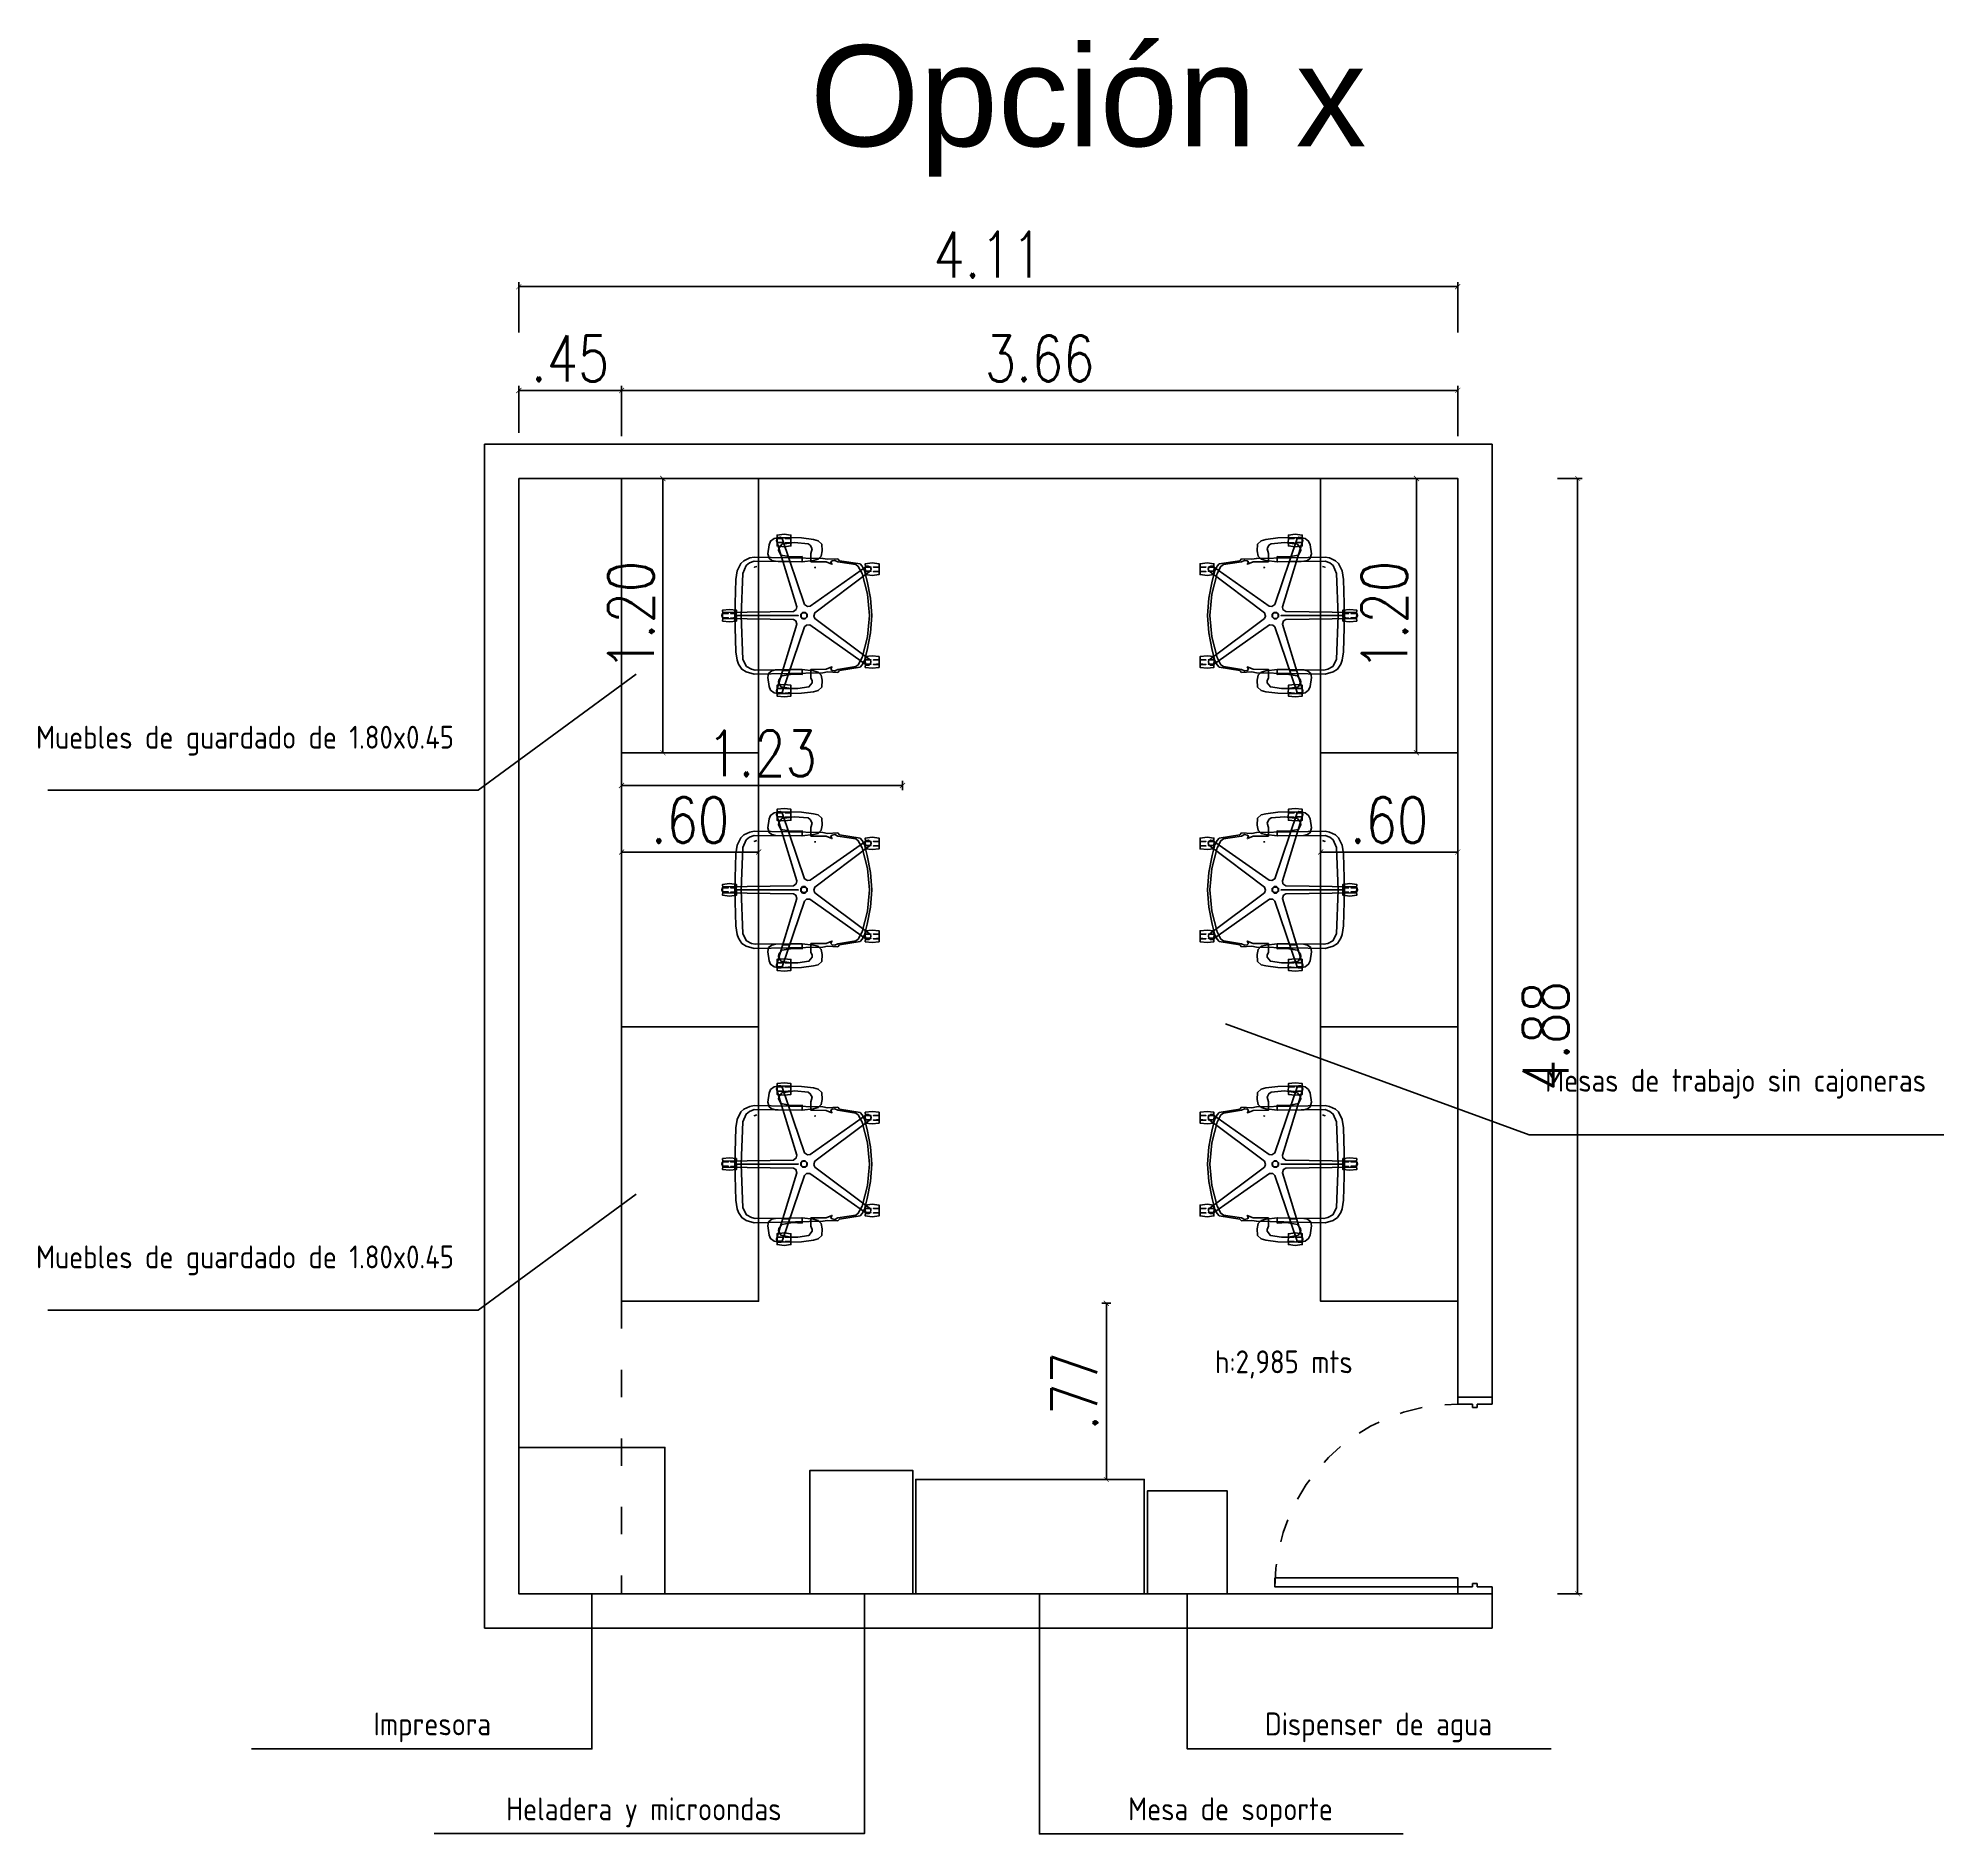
# Model space of a CAD drawing. Header units: millimetres. Extents: x 1591 to 1817, y 987 to 1091.
# Drawn here: x 1741.28 to 1749.62, y 1083.12 to 1090.98 of the extents above; entities that cross this region are included whole.
import ezdxf

# ---------------------------------------------------------------- set-up
doc = ezdxf.new("R2010")
doc.units = ezdxf.units.MM
doc.linetypes.add('ACAD_ISO03W100', pattern=[30, 12, -18])
doc.linetypes.add('HIDDEN2', pattern=[0.1875, 0.125, -0.0625])
doc.layers.add('CATALOGUE-TXT', color=251, linetype='Continuous')
doc.layers.add('Paula', color=1, linetype='Continuous')
doc.styles.add('RR', font='ROMANS.shx', dxfattribs={"width": 0.8})
doc.styles.get("Standard").update_dxf_attribs({"font": 'arial.ttf'})
doc.dimstyles.new('Copy of xx', dxfattribs={"dimscale": 2, "dimtxt": 0.036, "dimasz": 0.02, "dimexe": 0, "dimexo": 0.1, "dimgap": 0.02, "dimtad": 1, "dimzin": 4, "dimdsep": 46, "dimtxsty": 'RR', "dimblk1": 'COTA_N', "dimblk2": 'COTA_N', "dimsah": 1, "dimcen": 0, "dimclrd": 256, "dimclre": 256, "dimclrt": 256, "dimadec": 0, "dimazin": 0, "dimtfac": 1, "dimtix": 1, "dimtmove": 0, "dimatfit": 3, "dimldrblk": 'COTA_N', "dimfxl": 1, "dimtolj": 1, "dimtzin": 0, "dimarcsym": 0})

msp = doc.modelspace()

# ---------------------------------------------------------------- texts
at = {"layer": 'Paula', "attachment_point": 5}
for s, width, gutter_width, heights, insert, char_height in [('\\pxsm1.0583;Opción x', 5.724133, 1.3261, [3.984], (1745.8765, 1090.6635), 0.441856), ('\\pxsm1.0583,qr;{\\Fdim|c0;Muebles de guardado de 1.80x0.45}', 1.741516, 0.3001, [0.9017], (1742.2303, 1087.9081), 0.1), ('\\pxsm1.0583,ql;{\\Fdim|c0;Mesas de trabajo sin cajoneras}', 2.093508, 0.3001, [0.9017], (1748.9241, 1086.4068), 0.1), ('\\pxsm1.0583,qr;{\\Fdim|c0;Muebles de guardado de 1.80x0.45}', 1.741516, 0.3001, [0.9017], (1742.2303, 1085.6341), 0.1), ('\\pxsm1.0583,ql;{\\Fdim|c0;\\C251;\\c6710371;h:2,985 mts}', 2.093508, 0.3001, [0.9017], (1747.479, 1085.1784), 0.1), ('\\pxsm1.0583;{\\Fdim|c0;Impresora}', 1.511695, 0.3001, [0.9017], (1743.0064, 1083.5906), 0.1), ('\\pxsm1.0583;{\\Fdim|c0;Dispenser de agua}', 1.511695, 0.3001, [0.9017], (1747.1479, 1083.5906), 0.1), ('\\pxsm1.0583;{\\Fdim|c0;Heladera y microondas}', 2.342105, 0.3001, [0.9017], (1743.9322, 1083.2187), 0.1), ('\\pxsm1.0583;{\\Fdim|c0;Mesa de soporte}', 1.511695, 0.3001, [0.9017], (1746.5003, 1083.219), 0.1)]:
    msp.add_mtext_dynamic_manual_height_columns(s, width=width, gutter_width=gutter_width, heights=heights, dxfattribs=dict(at, insert=insert, char_height=char_height))

# ---------------------------------------------------------------- blocks, each defined once
blk = doc.blocks.new('A$C6B163F74')
for p, q in [((0.03, 0.085), (0.045, 0.085)), ((0.045, 0.065), (0.045, 0.085)), ((0.83, 0.085), (0.815, 0.085)), ((0.815, 0.065), (0.815, 0.085)), ((0.03, 0.065), (0.045, 0.065)), ((0.83, 0.065), (0.815, 0.065))]:
    blk.add_line(p, q)
blk.add_lwpolyline([(0.79, 0.95), (0.83, 0.95), (0.83, 0.15), (0.79, 0.15)], close=True)
for points in [[(0.03, 0.085), (0.03, 0.135), (0.03, 0.15), (0, 0.15), (0, 0.135)], [(0.83, 0.085), (0.83, 0.135), (0.83, 0.15), (0.86, 0.15), (0.86, 0.135)], [(0, 0.015), (0, 0), (0.03, 0), (0.03, 0.065)], [(0.86, 0.015), (0.86, 0), (0.83, 0), (0.83, 0.065)]]:
    blk.add_lwpolyline(points)
at = {"linetype": 'HIDDEN2', "ltscale": 0.5}
blk.add_arc((0.83, 0.15), 0.8, 90, 180, dxfattribs=at)
blk = doc.blocks.new('COTA_N')
for p, q in [((-1, 0), (0, 0)), ((0, 0.5), (0, -0.5))]:
    blk.add_line(p, q)
at = {"const_width": 0.065}
blk.add_lwpolyline([(0.14, 0.14), (0.28, 0.28), (0, 0), (-0.14, -0.14), (-0.28, -0.28)], dxfattribs=at)
blk = doc.blocks.new('*D101')
at = {"layer": 'CATALOGUE-TXT', "lineweight": -2, "transparency": 16777216}
for p, q in [((1743.8348, 1087.6395), (1743.8348, 1087.712)), ((1745.0248, 1087.712), (1743.8748, 1087.712))]:
    blk.add_line(p, q, dxfattribs=at)
at = {"layer": 'Defpoints', "color": 0, "transparency": 16777216}
for p in [(1743.8348, 1087.712), (1745.0648, 1087.712), (1743.8348, 1087.4395)]:
    blk.add_point(p, dxfattribs=at)
at = {"layer": 'CATALOGUE-TXT', "lineweight": -2, "transparency": 16777216, "xscale": 0.04, "yscale": 0.04, "zscale": 0.04, "rotation": 180}
blk.add_blockref('COTA_N', (1743.8348, 1087.712), dxfattribs=at)
at = {"layer": 'CATALOGUE-TXT', "lineweight": -2, "transparency": 16777216, "xscale": 0.04, "yscale": 0.04, "zscale": 0.04}
blk.add_blockref('COTA_N', (1745.0648, 1087.712), dxfattribs=at)
at = {"layer": 'CATALOGUE-TXT', "transparency": 16777216, "insert": (1744.4498, 1087.852), "char_height": 0.072, "attachment_point": 5, "style": 'RR'}
blk.add_mtext('\\A1;{\\H2.77778x;1.23}', dxfattribs=at)
blk = doc.blocks.new('*D102')
at = {"layer": 'CATALOGUE-TXT', "lineweight": -2, "transparency": 16777216}
blk.add_line((1745.9567, 1085.4061), (1745.9567, 1084.7153), dxfattribs=at)
at = {"layer": 'Defpoints', "color": 0, "transparency": 16777216}
for p in [(1745.8898, 1085.4461), (1745.9442, 1084.6753), (1745.9567, 1084.6753)]:
    blk.add_point(p, dxfattribs=at)
at = {"layer": 'CATALOGUE-TXT', "lineweight": -2, "transparency": 16777216, "xscale": 0.04, "yscale": 0.04, "zscale": 0.04}
for p, rotation in [((1745.9567, 1085.4461), 90), ((1745.9567, 1084.6753), 270)]:
    blk.add_blockref('COTA_N', p, dxfattribs=dict(at, rotation=rotation))
at = {"layer": 'CATALOGUE-TXT', "transparency": 16777216, "insert": (1745.8167, 1085.0607), "char_height": 0.072, "attachment_point": 5, "rotation": 90, "style": 'RR'}
blk.add_mtext('\\A1;{\\H2.77778x;.77}', dxfattribs=at)
blk = doc.blocks.new('*D100')
at = {"layer": 'CATALOGUE-TXT', "lineweight": -2, "transparency": 16777216}
blk.add_line((1747.314, 1089.0153), (1747.314, 1087.8953), dxfattribs=at)
at = {"layer": 'Defpoints', "color": 0, "transparency": 16777216}
for p in [(1747.3771, 1089.0553), (1747.314, 1087.8553), (1747.3771, 1087.8553)]:
    blk.add_point(p, dxfattribs=at)
at = {"layer": 'CATALOGUE-TXT', "lineweight": -2, "transparency": 16777216, "xscale": 0.04, "yscale": 0.04, "zscale": 0.04}
for p, rotation in [((1747.314, 1089.0553), 90), ((1747.314, 1087.8553), 270)]:
    blk.add_blockref('COTA_N', p, dxfattribs=dict(at, rotation=rotation))
at = {"layer": 'CATALOGUE-TXT', "transparency": 16777216, "insert": (1747.174, 1088.4553), "char_height": 0.072, "attachment_point": 5, "rotation": 90, "style": 'RR'}
blk.add_mtext('\\A1;{\\H2.77778x;1.20}', dxfattribs=at)
blk = doc.blocks.new('*D104')
at = {"layer": 'CATALOGUE-TXT', "lineweight": -2, "transparency": 16777216}
blk.add_line((1746.9348, 1087.4205), (1747.4548, 1087.4205), dxfattribs=at)
at = {"layer": 'Defpoints', "color": 0, "transparency": 16777216}
for p in [(1746.8948, 1087.5764), (1747.4948, 1087.5764), (1747.4948, 1087.4205)]:
    blk.add_point(p, dxfattribs=at)
at = {"layer": 'CATALOGUE-TXT', "lineweight": -2, "transparency": 16777216, "xscale": 0.04, "yscale": 0.04, "zscale": 0.04, "rotation": 180}
blk.add_blockref('COTA_N', (1746.8948, 1087.4205), dxfattribs=at)
at = {"layer": 'CATALOGUE-TXT', "lineweight": -2, "transparency": 16777216, "xscale": 0.04, "yscale": 0.04, "zscale": 0.04}
blk.add_blockref('COTA_N', (1747.4948, 1087.4205), dxfattribs=at)
at = {"layer": 'CATALOGUE-TXT', "transparency": 16777216, "insert": (1747.1948, 1087.5605), "char_height": 0.072, "attachment_point": 5, "style": 'RR'}
blk.add_mtext('\\A1;{\\H2.77778x;.60}', dxfattribs=at)
blk = doc.blocks.new('*D98')
at = {"layer": 'CATALOGUE-TXT', "lineweight": -2, "transparency": 16777216}
for p, q in [((1747.9322, 1089.0553), (1748.0197, 1089.0553)), ((1748.0197, 1089.0153), (1748.0197, 1084.2153)), ((1747.9322, 1084.1753), (1748.0197, 1084.1753))]:
    blk.add_line(p, q, dxfattribs=at)
at = {"layer": 'Defpoints', "color": 0, "transparency": 16777216}
for p in [(1747.7322, 1089.0553), (1747.7322, 1084.1753), (1748.0197, 1084.1753)]:
    blk.add_point(p, dxfattribs=at)
at = {"layer": 'CATALOGUE-TXT', "lineweight": -2, "transparency": 16777216, "xscale": 0.04, "yscale": 0.04, "zscale": 0.04}
for p, rotation in [((1748.0197, 1089.0553), 90), ((1748.0197, 1084.1753), 270)]:
    blk.add_blockref('COTA_N', p, dxfattribs=dict(at, rotation=rotation))
at = {"layer": 'CATALOGUE-TXT', "transparency": 16777216, "insert": (1747.8797, 1086.6153), "char_height": 0.072, "attachment_point": 5, "rotation": 90, "style": 'RR'}
blk.add_mtext('\\A1;{\\H2.77778x;4.88}', dxfattribs=at)
blk = doc.blocks.new('*D99')
at = {"layer": 'CATALOGUE-TXT', "lineweight": -2, "transparency": 16777216}
for p, q in [((1743.8348, 1089.2402), (1743.8348, 1089.4402)), ((1743.8748, 1089.4402), (1747.4548, 1089.4402)), ((1747.4948, 1089.2402), (1747.4948, 1089.4402))]:
    blk.add_line(p, q, dxfattribs=at)
at = {"layer": 'Defpoints', "color": 0, "transparency": 16777216}
for p in [(1747.4948, 1089.4402), (1743.8348, 1088.6283), (1747.4948, 1088.5797)]:
    blk.add_point(p, dxfattribs=at)
at = {"layer": 'CATALOGUE-TXT', "lineweight": -2, "transparency": 16777216, "xscale": 0.04, "yscale": 0.04, "zscale": 0.04, "rotation": 180}
blk.add_blockref('COTA_N', (1743.8348, 1089.4402), dxfattribs=at)
at = {"layer": 'CATALOGUE-TXT', "lineweight": -2, "transparency": 16777216, "xscale": 0.04, "yscale": 0.04, "zscale": 0.04}
blk.add_blockref('COTA_N', (1747.4948, 1089.4402), dxfattribs=at)
at = {"layer": 'CATALOGUE-TXT', "transparency": 16777216, "insert": (1745.6648, 1089.5802), "char_height": 0.072, "attachment_point": 5, "style": 'RR'}
blk.add_mtext('\\A1;{\\H2.77778x;3.66}', dxfattribs=at)
blk = doc.blocks.new('*D103')
at = {"layer": 'CATALOGUE-TXT', "lineweight": -2, "transparency": 16777216}
for p, q in [((1743.3848, 1089.6946), (1743.3848, 1089.8946)), ((1747.4548, 1089.8946), (1743.4248, 1089.8946)), ((1747.4948, 1089.6946), (1747.4948, 1089.8946))]:
    blk.add_line(p, q, dxfattribs=at)
at = {"layer": 'Defpoints', "color": 0, "transparency": 16777216}
for p in [(1743.3848, 1089.8946), (1743.3848, 1089.2081), (1747.4948, 1089.2081)]:
    blk.add_point(p, dxfattribs=at)
at = {"layer": 'CATALOGUE-TXT', "lineweight": -2, "transparency": 16777216, "xscale": 0.04, "yscale": 0.04, "zscale": 0.04, "rotation": 180}
blk.add_blockref('COTA_N', (1743.3848, 1089.8946), dxfattribs=at)
at = {"layer": 'CATALOGUE-TXT', "lineweight": -2, "transparency": 16777216, "xscale": 0.04, "yscale": 0.04, "zscale": 0.04}
blk.add_blockref('COTA_N', (1747.4948, 1089.8946), dxfattribs=at)
at = {"layer": 'CATALOGUE-TXT', "transparency": 16777216, "insert": (1745.4398, 1090.0346), "char_height": 0.072, "attachment_point": 5, "style": 'RR'}
blk.add_mtext('\\A1;{\\H2.77778x;4.11}', dxfattribs=at)
blk = doc.blocks.new('*D105')
at = {"layer": 'CATALOGUE-TXT', "lineweight": -2, "transparency": 16777216}
for p, q in [((1743.3848, 1089.2553), (1743.3848, 1089.4402)), ((1743.7948, 1089.4402), (1743.4248, 1089.4402)), ((1743.8348, 1089.2553), (1743.8348, 1089.4402))]:
    blk.add_line(p, q, dxfattribs=at)
at = {"layer": 'Defpoints', "color": 0, "transparency": 16777216}
for p in [(1743.3848, 1089.4402), (1743.3848, 1089.0553), (1743.8348, 1089.0553)]:
    blk.add_point(p, dxfattribs=at)
at = {"layer": 'CATALOGUE-TXT', "lineweight": -2, "transparency": 16777216, "xscale": 0.04, "yscale": 0.04, "zscale": 0.04, "rotation": 180}
blk.add_blockref('COTA_N', (1743.3848, 1089.4402), dxfattribs=at)
at = {"layer": 'CATALOGUE-TXT', "lineweight": -2, "transparency": 16777216, "xscale": 0.04, "yscale": 0.04, "zscale": 0.04}
blk.add_blockref('COTA_N', (1743.8348, 1089.4402), dxfattribs=at)
at = {"layer": 'CATALOGUE-TXT', "transparency": 16777216, "insert": (1743.6098, 1089.5802), "char_height": 0.072, "attachment_point": 5, "style": 'RR'}
blk.add_mtext('\\A1;{\\H2.77778x;.45}', dxfattribs=at)
blk = doc.blocks.new('*D106')
at = {"layer": 'CATALOGUE-TXT', "lineweight": -2, "transparency": 16777216}
blk.add_line((1744.0156, 1089.0153), (1744.0156, 1087.8953), dxfattribs=at)
at = {"layer": 'Defpoints', "color": 0, "transparency": 16777216}
for p in [(1743.9525, 1089.0553), (1743.9525, 1087.8553), (1744.0156, 1087.8553)]:
    blk.add_point(p, dxfattribs=at)
at = {"layer": 'CATALOGUE-TXT', "lineweight": -2, "transparency": 16777216, "xscale": 0.04, "yscale": 0.04, "zscale": 0.04}
for p, rotation in [((1744.0156, 1089.0553), 90), ((1744.0156, 1087.8553), 270)]:
    blk.add_blockref('COTA_N', p, dxfattribs=dict(at, rotation=rotation))
at = {"layer": 'CATALOGUE-TXT', "transparency": 16777216, "insert": (1743.8756, 1088.4553), "char_height": 0.072, "attachment_point": 5, "rotation": 90, "style": 'RR'}
blk.add_mtext('\\A1;{\\H2.77778x;1.20}', dxfattribs=at)
blk = doc.blocks.new('*D107')
at = {"layer": 'CATALOGUE-TXT', "lineweight": -2, "transparency": 16777216}
blk.add_line((1744.3948, 1087.4205), (1743.8748, 1087.4205), dxfattribs=at)
at = {"layer": 'Defpoints', "color": 0, "transparency": 16777216}
for p in [(1743.8348, 1087.5764), (1744.4348, 1087.5764), (1743.8348, 1087.4205)]:
    blk.add_point(p, dxfattribs=at)
at = {"layer": 'CATALOGUE-TXT', "lineweight": -2, "transparency": 16777216, "xscale": 0.04, "yscale": 0.04, "zscale": 0.04, "rotation": 180}
blk.add_blockref('COTA_N', (1743.8348, 1087.4205), dxfattribs=at)
at = {"layer": 'CATALOGUE-TXT', "lineweight": -2, "transparency": 16777216, "xscale": 0.04, "yscale": 0.04, "zscale": 0.04}
blk.add_blockref('COTA_N', (1744.4348, 1087.4205), dxfattribs=at)
at = {"layer": 'CATALOGUE-TXT', "transparency": 16777216, "insert": (1744.1348, 1087.5605), "char_height": 0.072, "attachment_point": 5, "style": 'RR'}
blk.add_mtext('\\A1;{\\H2.77778x;.60}', dxfattribs=at)

# ---------------------------------------------------------------- dimensions: what is measured, and where the dimension line sits
at = {"layer": 'CATALOGUE-TXT'}
for base, p1, p2, picture, middle in [((1743.3848, 1089.8946), (1747.4948, 1089.2081), (1743.3848, 1089.2081), '*D103', (1745.4398, 1090.0346)), ((1743.3848, 1089.4402), (1743.8348, 1089.0553), (1743.3848, 1089.0553), '*D105', (1743.6098, 1089.5802)), ((1747.4948, 1089.4402), (1743.8348, 1088.6283), (1747.4948, 1088.5797), '*D99', (1745.6648, 1089.5802)), ((1743.8348, 1087.712), (1745.0648, 1087.712), (1743.8348, 1087.4395), '*D101', (1744.4498, 1087.852)), ((1747.4948, 1087.4205), (1746.8948, 1087.5764), (1747.4948, 1087.5764), '*D104', (1747.1948, 1087.5605))]:
    dim = msp.add_linear_dim(base=base, p1=p1, p2=p2, text='{\\H2.77778x;<>}', dimstyle='Copy of xx', override={"dimfxl": 0.1, "dimfxlon": 1}, dxfattribs=at)
    dim.commit()
    dim.dimension.update_dxf_attribs({"geometry": picture, "text_midpoint": middle})
for base, p1, p2, angle, picture, middle in [((1744.0156, 1087.8553), (1743.9525, 1089.0553), (1743.9525, 1087.8553), 90, '*D106', (1743.8756, 1088.4553)), ((1747.314, 1087.8553), (1747.3771, 1089.0553), (1747.3771, 1087.8553), 90, '*D100', (1747.174, 1088.4553)), ((1748.0197, 1084.1753), (1747.7322, 1089.0553), (1747.7322, 1084.1753), 90, '*D98', (1747.8797, 1086.6153)), ((1743.8348, 1087.4205), (1744.4348, 1087.5764), (1743.8348, 1087.5764), 180, '*D107', (1744.1348, 1087.5605)), ((1745.9567, 1084.6753), (1745.8898, 1085.4461), (1745.9442, 1084.6753), 90, '*D102', (1745.8167, 1085.0607))]:
    dim = msp.add_linear_dim(base=base, p1=p1, p2=p2, angle=angle, text='{\\H2.77778x;<>}', dimstyle='Copy of xx', override={"dimfxl": 0.1, "dimfxlon": 1}, dxfattribs=at)
    dim.commit()
    dim.dimension.update_dxf_attribs({"geometry": picture, "text_midpoint": middle})

# ---------------------------------------------------------------- linework, layer by layer
for points in [[(1747.6448, 1084.0253), (1743.2348, 1084.0253), (1743.2348, 1089.2053), (1747.6448, 1089.2053), (1747.6448, 1085.0353)], [(1743.3848, 1089.0553), (1747.4948, 1089.0553), (1747.4948, 1085.0353)], [(1747.4923, 1084.1753), (1743.3848, 1084.1753), (1743.3848, 1089.0553)], [(1744.4348, 1089.0553), (1743.8348, 1089.0553)], [(1743.8348, 1085.4553), (1744.4348, 1085.4553), (1744.4348, 1089.0553)], [(1743.8348, 1085.4553), (1743.8348, 1089.0553)], [(1746.8948, 1089.0553), (1747.4948, 1089.0553)], [(1747.4948, 1085.4553), (1746.8948, 1085.4553), (1746.8948, 1089.0553)], [(1747.4948, 1085.4553), (1747.4948, 1089.0553)], [(1744.5305, 1088.7981), (1744.5374, 1088.7926), (1744.636, 1088.5039), (1744.6484, 1088.4955), (1744.6604, 1088.497), (1744.9088, 1088.6719), (1744.9148, 1088.6721), (1744.9239, 1088.6665), (1744.9274, 1088.6589), (1744.9244, 1088.6506), (1744.6802, 1088.4676), (1744.6761, 1088.4532), (1744.6812, 1088.4423), (1744.9243, 1088.2601), (1744.9264, 1088.2545), (1744.9239, 1088.2441), (1744.9177, 1088.2384), (1744.9089, 1088.2387), (1744.6594, 1088.4144), (1744.6445, 1088.4139), (1744.6356, 1088.4056), (1744.5375, 1088.1181), (1744.5328, 1088.1144), (1744.5222, 1088.1136), (1744.5148, 1088.1177), (1744.5124, 1088.1262), (1744.6024, 1088.4177), (1744.5973, 1088.4318), (1744.5867, 1088.4377), (1744.2829, 1088.4422), (1744.2779, 1088.4455), (1744.2739, 1088.4553), (1744.2755, 1088.4636), (1744.2828, 1088.4685), (1744.5879, 1088.473), (1744.5997, 1088.4822), (1744.602, 1088.4941), (1744.5124, 1088.7844), (1744.5141, 1088.7901), (1744.5221, 1088.7971), (1744.5305, 1088.7981)], [(1744.5256, 1088.7973), (1744.6221, 1088.7952), (1744.6746, 1088.7886), (1744.695, 1088.7828), (1744.7108, 1088.7685), (1744.7132, 1088.7382), (1744.7089, 1088.7159), (1744.6951, 1088.7025), (1744.6747, 1088.6969), (1744.6232, 1088.6911), (1744.5091, 1088.6932), (1744.4928, 1088.6971), (1744.4812, 1088.7059), (1744.4754, 1088.726), (1744.4809, 1088.7656), (1744.4873, 1088.7813), (1744.5025, 1088.7927), (1744.5256, 1088.7973)], [(1746.7991, 1088.7981), (1746.7922, 1088.7926), (1746.6936, 1088.5039), (1746.6812, 1088.4955), (1746.6692, 1088.497), (1746.4208, 1088.6719), (1746.4148, 1088.6721), (1746.4057, 1088.6665), (1746.4022, 1088.6589), (1746.4052, 1088.6506), (1746.6494, 1088.4676), (1746.6535, 1088.4532), (1746.6484, 1088.4423), (1746.4053, 1088.2601), (1746.4032, 1088.2545), (1746.4057, 1088.2441), (1746.4119, 1088.2384), (1746.4207, 1088.2387), (1746.6702, 1088.4144), (1746.6851, 1088.4139), (1746.694, 1088.4056), (1746.7921, 1088.1181), (1746.7968, 1088.1144), (1746.8074, 1088.1136), (1746.8148, 1088.1177), (1746.8172, 1088.1262), (1746.7272, 1088.4177), (1746.7323, 1088.4318), (1746.7429, 1088.4377), (1747.0467, 1088.4422), (1747.0517, 1088.4455), (1747.0557, 1088.4553), (1747.0541, 1088.4636), (1747.0468, 1088.4685), (1746.7417, 1088.473), (1746.7299, 1088.4822), (1746.7276, 1088.4941), (1746.8172, 1088.7844), (1746.8155, 1088.7901), (1746.8074, 1088.7971), (1746.7991, 1088.7981)], [(1746.804, 1088.7973), (1746.7075, 1088.7952), (1746.655, 1088.7886), (1746.6346, 1088.7828), (1746.6188, 1088.7685), (1746.6164, 1088.7382), (1746.6207, 1088.7159), (1746.6345, 1088.7025), (1746.6549, 1088.6969), (1746.7064, 1088.6911), (1746.8205, 1088.6932), (1746.8368, 1088.6971), (1746.8484, 1088.7059), (1746.8542, 1088.726), (1746.8487, 1088.7656), (1746.8423, 1088.7813), (1746.8271, 1088.7927), (1746.804, 1088.7973)], [(1744.4262, 1088.6705), (1744.4158, 1088.6669), (1744.4262, 1088.6705)], [(1744.932, 1088.6856), (1744.9623, 1088.6821), (1744.9621, 1088.669), (1744.9368, 1088.6675), (1744.962, 1088.6675), (1744.9625, 1088.6497), (1744.9368, 1088.6477), (1744.9621, 1088.6477), (1744.9623, 1088.6346), (1744.932, 1088.6312), (1744.9017, 1088.6346), (1744.9026, 1088.6477), (1744.9272, 1088.6492), (1744.902, 1088.6492), (1744.9015, 1088.667), (1744.9272, 1088.6675), (1744.9026, 1088.669), (1744.9017, 1088.6821), (1744.932, 1088.6856)], [(1746.3976, 1088.6856), (1746.3673, 1088.6821), (1746.3675, 1088.669), (1746.3928, 1088.6675), (1746.3676, 1088.6675), (1746.3671, 1088.6497), (1746.3928, 1088.6477), (1746.3675, 1088.6477), (1746.3673, 1088.6346), (1746.3976, 1088.6312), (1746.4279, 1088.6346), (1746.427, 1088.6477), (1746.4024, 1088.6492), (1746.4276, 1088.6492), (1746.4281, 1088.667), (1746.4024, 1088.6675), (1746.427, 1088.669), (1746.4279, 1088.6821), (1746.3976, 1088.6856)], [(1746.9034, 1088.6705), (1746.9138, 1088.6669), (1746.9034, 1088.6705)], [(1744.932, 1088.2795), (1744.9623, 1088.2761), (1744.9621, 1088.263), (1744.9368, 1088.2614), (1744.962, 1088.2614), (1744.9625, 1088.2437), (1744.9368, 1088.2416), (1744.9621, 1088.2416), (1744.9623, 1088.2285), (1744.932, 1088.2251), (1744.9017, 1088.2285), (1744.9026, 1088.2416), (1744.9272, 1088.2432), (1744.902, 1088.2432), (1744.9015, 1088.2609), (1744.9272, 1088.2614), (1744.9026, 1088.263), (1744.9017, 1088.2761), (1744.932, 1088.2795)], [(1746.3976, 1088.2795), (1746.3673, 1088.2761), (1746.3675, 1088.263), (1746.3928, 1088.2614), (1746.3676, 1088.2614), (1746.3671, 1088.2437), (1746.3928, 1088.2416), (1746.3675, 1088.2416), (1746.3673, 1088.2285), (1746.3976, 1088.2251), (1746.4279, 1088.2285), (1746.427, 1088.2416), (1746.4024, 1088.2432), (1746.4276, 1088.2432), (1746.4281, 1088.2609), (1746.4024, 1088.2614), (1746.427, 1088.263), (1746.4279, 1088.2761), (1746.3976, 1088.2795)], [(1744.6232, 1088.2195), (1744.6747, 1088.2138), (1744.6951, 1088.2082), (1744.7089, 1088.1948), (1744.7132, 1088.1725), (1744.7108, 1088.1422), (1744.695, 1088.1279), (1744.6746, 1088.1221), (1744.6221, 1088.1155), (1744.5256, 1088.1134), (1744.5025, 1088.1179), (1744.4873, 1088.1294), (1744.4809, 1088.145), (1744.4754, 1088.1847), (1744.4785, 1088.2026), (1744.4928, 1088.2136), (1744.5091, 1088.2174), (1744.6232, 1088.2195)], [(1746.7064, 1088.2195), (1746.6549, 1088.2138), (1746.6345, 1088.2082), (1746.6207, 1088.1948), (1746.6164, 1088.1725), (1746.6188, 1088.1422), (1746.6346, 1088.1279), (1746.655, 1088.1221), (1746.7075, 1088.1155), (1746.804, 1088.1134), (1746.8271, 1088.1179), (1746.8423, 1088.1294), (1746.8487, 1088.145), (1746.8542, 1088.1847), (1746.8511, 1088.2026), (1746.8368, 1088.2136), (1746.8205, 1088.2174), (1746.7064, 1088.2195)], [(1743.8348, 1087.8553), (1744.4348, 1087.8553)], [(1747.4948, 1087.8553), (1746.8948, 1087.8553)], [(1744.5305, 1087.5981), (1744.5374, 1087.5926), (1744.636, 1087.3039), (1744.6484, 1087.2955), (1744.6604, 1087.297), (1744.9088, 1087.4719), (1744.9148, 1087.4721), (1744.9239, 1087.4665), (1744.9274, 1087.4589), (1744.9244, 1087.4506), (1744.6802, 1087.2676), (1744.6761, 1087.2532), (1744.6812, 1087.2423), (1744.9243, 1087.0601), (1744.9264, 1087.0545), (1744.9239, 1087.0441), (1744.9177, 1087.0384), (1744.9089, 1087.0387), (1744.6594, 1087.2144), (1744.6445, 1087.2139), (1744.6356, 1087.2056), (1744.5375, 1086.9181), (1744.5328, 1086.9144), (1744.5222, 1086.9136), (1744.5148, 1086.9177), (1744.5124, 1086.9262), (1744.6024, 1087.2177), (1744.5973, 1087.2318), (1744.5867, 1087.2377), (1744.2829, 1087.2422), (1744.2779, 1087.2455), (1744.2739, 1087.2553), (1744.2755, 1087.2636), (1744.2828, 1087.2685), (1744.5879, 1087.273), (1744.5997, 1087.2822), (1744.602, 1087.2941), (1744.5124, 1087.5844), (1744.5141, 1087.5901), (1744.5221, 1087.5971), (1744.5305, 1087.5981)], [(1744.5256, 1087.5973), (1744.6221, 1087.5952), (1744.6746, 1087.5886), (1744.695, 1087.5828), (1744.7108, 1087.5685), (1744.7132, 1087.5382), (1744.7089, 1087.5159), (1744.6951, 1087.5025), (1744.6747, 1087.4969), (1744.6232, 1087.4911), (1744.5091, 1087.4932), (1744.4928, 1087.4971), (1744.4812, 1087.5059), (1744.4754, 1087.526), (1744.4809, 1087.5656), (1744.4873, 1087.5813), (1744.5025, 1087.5927), (1744.5256, 1087.5973)], [(1746.7991, 1087.5981), (1746.7922, 1087.5926), (1746.6936, 1087.3039), (1746.6812, 1087.2955), (1746.6692, 1087.297), (1746.4208, 1087.4719), (1746.4148, 1087.4721), (1746.4057, 1087.4665), (1746.4022, 1087.4589), (1746.4052, 1087.4506), (1746.6494, 1087.2676), (1746.6535, 1087.2532), (1746.6484, 1087.2423), (1746.4053, 1087.0601), (1746.4032, 1087.0545), (1746.4057, 1087.0441), (1746.4119, 1087.0384), (1746.4207, 1087.0387), (1746.6702, 1087.2144), (1746.6851, 1087.2139), (1746.694, 1087.2056), (1746.7921, 1086.9181), (1746.7968, 1086.9144), (1746.8074, 1086.9136), (1746.8148, 1086.9177), (1746.8172, 1086.9262), (1746.7272, 1087.2177), (1746.7323, 1087.2318), (1746.7429, 1087.2377), (1747.0467, 1087.2422), (1747.0517, 1087.2455), (1747.0557, 1087.2553), (1747.0541, 1087.2636), (1747.0468, 1087.2685), (1746.7417, 1087.273), (1746.7299, 1087.2822), (1746.7276, 1087.2941), (1746.8172, 1087.5844), (1746.8155, 1087.5901), (1746.8074, 1087.5971), (1746.7991, 1087.5981)], [(1746.804, 1087.5973), (1746.7075, 1087.5952), (1746.655, 1087.5886), (1746.6346, 1087.5828), (1746.6188, 1087.5685), (1746.6164, 1087.5382), (1746.6207, 1087.5159), (1746.6345, 1087.5025), (1746.6549, 1087.4969), (1746.7064, 1087.4911), (1746.8205, 1087.4932), (1746.8368, 1087.4971), (1746.8484, 1087.5059), (1746.8542, 1087.526), (1746.8487, 1087.5656), (1746.8423, 1087.5813), (1746.8271, 1087.5927), (1746.804, 1087.5973)], [(1744.4262, 1087.4705), (1744.4158, 1087.4669), (1744.4262, 1087.4705)], [(1744.932, 1087.4856), (1744.9623, 1087.4821), (1744.9621, 1087.469), (1744.9368, 1087.4675), (1744.962, 1087.4675), (1744.9625, 1087.4497), (1744.9368, 1087.4477), (1744.9621, 1087.4477), (1744.9623, 1087.4346), (1744.932, 1087.4312), (1744.9017, 1087.4346), (1744.9026, 1087.4477), (1744.9272, 1087.4492), (1744.902, 1087.4492), (1744.9015, 1087.467), (1744.9272, 1087.4675), (1744.9026, 1087.469), (1744.9017, 1087.4821), (1744.932, 1087.4856)], [(1746.3976, 1087.4856), (1746.3673, 1087.4821), (1746.3675, 1087.469), (1746.3928, 1087.4675), (1746.3676, 1087.4675), (1746.3671, 1087.4497), (1746.3928, 1087.4477), (1746.3675, 1087.4477), (1746.3673, 1087.4346), (1746.3976, 1087.4312), (1746.4279, 1087.4346), (1746.427, 1087.4477), (1746.4024, 1087.4492), (1746.4276, 1087.4492), (1746.4281, 1087.467), (1746.4024, 1087.4675), (1746.427, 1087.469), (1746.4279, 1087.4821), (1746.3976, 1087.4856)], [(1746.9034, 1087.4705), (1746.9138, 1087.4669), (1746.9034, 1087.4705)], [(1744.932, 1087.0795), (1744.9623, 1087.0761), (1744.9621, 1087.063), (1744.9368, 1087.0614), (1744.962, 1087.0614), (1744.9625, 1087.0437), (1744.9368, 1087.0416), (1744.9621, 1087.0416), (1744.9623, 1087.0285), (1744.932, 1087.0251), (1744.9017, 1087.0285), (1744.9026, 1087.0416), (1744.9272, 1087.0432), (1744.902, 1087.0432), (1744.9015, 1087.0609), (1744.9272, 1087.0614), (1744.9026, 1087.063), (1744.9017, 1087.0761), (1744.932, 1087.0795)], [(1746.3976, 1087.0795), (1746.3673, 1087.0761), (1746.3675, 1087.063), (1746.3928, 1087.0614), (1746.3676, 1087.0614), (1746.3671, 1087.0437), (1746.3928, 1087.0416), (1746.3675, 1087.0416), (1746.3673, 1087.0285), (1746.3976, 1087.0251), (1746.4279, 1087.0285), (1746.427, 1087.0416), (1746.4024, 1087.0432), (1746.4276, 1087.0432), (1746.4281, 1087.0609), (1746.4024, 1087.0614), (1746.427, 1087.063), (1746.4279, 1087.0761), (1746.3976, 1087.0795)], [(1744.6232, 1087.0195), (1744.6747, 1087.0138), (1744.6951, 1087.0082), (1744.7089, 1086.9948), (1744.7132, 1086.9725), (1744.7108, 1086.9422), (1744.695, 1086.9279), (1744.6746, 1086.9221), (1744.6221, 1086.9155), (1744.5256, 1086.9134), (1744.5025, 1086.9179), (1744.4873, 1086.9294), (1744.4809, 1086.945), (1744.4754, 1086.9847), (1744.4785, 1087.0026), (1744.4928, 1087.0136), (1744.5091, 1087.0174), (1744.6232, 1087.0195)], [(1746.7064, 1087.0195), (1746.6549, 1087.0138), (1746.6345, 1087.0082), (1746.6207, 1086.9948), (1746.6164, 1086.9725), (1746.6188, 1086.9422), (1746.6346, 1086.9279), (1746.655, 1086.9221), (1746.7075, 1086.9155), (1746.804, 1086.9134), (1746.8271, 1086.9179), (1746.8423, 1086.9294), (1746.8487, 1086.945), (1746.8542, 1086.9847), (1746.8511, 1087.0026), (1746.8368, 1087.0136), (1746.8205, 1087.0174), (1746.7064, 1087.0195)], [(1744.4348, 1086.6553), (1743.8348, 1086.6553)], [(1746.8948, 1086.6553), (1747.4948, 1086.6553)], [(1744.5305, 1086.3981), (1744.5374, 1086.3926), (1744.636, 1086.1039), (1744.6484, 1086.0955), (1744.6604, 1086.097), (1744.9088, 1086.2719), (1744.9148, 1086.2721), (1744.9239, 1086.2665), (1744.9274, 1086.2589), (1744.9244, 1086.2506), (1744.6802, 1086.0676), (1744.6761, 1086.0532), (1744.6812, 1086.0423), (1744.9243, 1085.8601), (1744.9264, 1085.8545), (1744.9239, 1085.8441), (1744.9177, 1085.8384), (1744.9089, 1085.8387), (1744.6594, 1086.0144), (1744.6445, 1086.0139), (1744.6356, 1086.0056), (1744.5375, 1085.7181), (1744.5328, 1085.7144), (1744.5222, 1085.7136), (1744.5148, 1085.7177), (1744.5124, 1085.7262), (1744.6024, 1086.0177), (1744.5973, 1086.0318), (1744.5867, 1086.0377), (1744.2829, 1086.0422), (1744.2779, 1086.0455), (1744.2739, 1086.0553), (1744.2755, 1086.0636), (1744.2828, 1086.0685), (1744.5879, 1086.073), (1744.5997, 1086.0822), (1744.602, 1086.0941), (1744.5124, 1086.3844), (1744.5141, 1086.3901), (1744.5221, 1086.3971), (1744.5305, 1086.3981)], [(1744.5256, 1086.3973), (1744.6221, 1086.3952), (1744.6746, 1086.3886), (1744.695, 1086.3828), (1744.7108, 1086.3685), (1744.7132, 1086.3382), (1744.7089, 1086.3159), (1744.6951, 1086.3025), (1744.6747, 1086.2969), (1744.6232, 1086.2911), (1744.5091, 1086.2932), (1744.4928, 1086.2971), (1744.4812, 1086.3059), (1744.4754, 1086.326), (1744.4809, 1086.3656), (1744.4873, 1086.3813), (1744.5025, 1086.3927), (1744.5256, 1086.3973)], [(1746.7991, 1086.3981), (1746.7922, 1086.3926), (1746.6936, 1086.1039), (1746.6812, 1086.0955), (1746.6692, 1086.097), (1746.4208, 1086.2719), (1746.4148, 1086.2721), (1746.4057, 1086.2665), (1746.4022, 1086.2589), (1746.4052, 1086.2506), (1746.6494, 1086.0676), (1746.6535, 1086.0532), (1746.6484, 1086.0423), (1746.4053, 1085.8601), (1746.4032, 1085.8545), (1746.4057, 1085.8441), (1746.4119, 1085.8384), (1746.4207, 1085.8387), (1746.6702, 1086.0144), (1746.6851, 1086.0139), (1746.694, 1086.0056), (1746.7921, 1085.7181), (1746.7968, 1085.7144), (1746.8074, 1085.7136), (1746.8148, 1085.7177), (1746.8172, 1085.7262), (1746.7272, 1086.0177), (1746.7323, 1086.0318), (1746.7429, 1086.0377), (1747.0467, 1086.0422), (1747.0517, 1086.0455), (1747.0557, 1086.0553), (1747.0541, 1086.0636), (1747.0468, 1086.0685), (1746.7417, 1086.073), (1746.7299, 1086.0822), (1746.7276, 1086.0941), (1746.8172, 1086.3844), (1746.8155, 1086.3901), (1746.8074, 1086.3971), (1746.7991, 1086.3981)], [(1746.804, 1086.3973), (1746.7075, 1086.3952), (1746.655, 1086.3886), (1746.6346, 1086.3828), (1746.6188, 1086.3685), (1746.6164, 1086.3382), (1746.6207, 1086.3159), (1746.6345, 1086.3025), (1746.6549, 1086.2969), (1746.7064, 1086.2911), (1746.8205, 1086.2932), (1746.8368, 1086.2971), (1746.8484, 1086.3059), (1746.8542, 1086.326), (1746.8487, 1086.3656), (1746.8423, 1086.3813), (1746.8271, 1086.3927), (1746.804, 1086.3973)], [(1744.932, 1086.2856), (1744.9623, 1086.2821), (1744.9621, 1086.269), (1744.9368, 1086.2675), (1744.962, 1086.2675), (1744.9625, 1086.2497), (1744.9368, 1086.2477), (1744.9621, 1086.2477), (1744.9623, 1086.2346), (1744.932, 1086.2312), (1744.9017, 1086.2346), (1744.9026, 1086.2477), (1744.9272, 1086.2492), (1744.902, 1086.2492), (1744.9015, 1086.267), (1744.9272, 1086.2675), (1744.9026, 1086.269), (1744.9017, 1086.2821), (1744.932, 1086.2856)], [(1746.3976, 1086.2856), (1746.3673, 1086.2821), (1746.3675, 1086.269), (1746.3928, 1086.2675), (1746.3676, 1086.2675), (1746.3671, 1086.2497), (1746.3928, 1086.2477), (1746.3675, 1086.2477), (1746.3673, 1086.2346), (1746.3976, 1086.2312), (1746.4279, 1086.2346), (1746.427, 1086.2477), (1746.4024, 1086.2492), (1746.4276, 1086.2492), (1746.4281, 1086.267), (1746.4024, 1086.2675), (1746.427, 1086.269), (1746.4279, 1086.2821), (1746.3976, 1086.2856)], [(1744.4262, 1086.2705), (1744.4158, 1086.2669), (1744.4262, 1086.2705)], [(1746.9034, 1086.2705), (1746.9138, 1086.2669), (1746.9034, 1086.2705)], [(1744.932, 1085.8795), (1744.9623, 1085.8761), (1744.9621, 1085.863), (1744.9368, 1085.8614), (1744.962, 1085.8614), (1744.9625, 1085.8437), (1744.9368, 1085.8416), (1744.9621, 1085.8416), (1744.9623, 1085.8285), (1744.932, 1085.8251), (1744.9017, 1085.8285), (1744.9026, 1085.8416), (1744.9272, 1085.8432), (1744.902, 1085.8432), (1744.9015, 1085.8609), (1744.9272, 1085.8614), (1744.9026, 1085.863), (1744.9017, 1085.8761), (1744.932, 1085.8795)], [(1746.3976, 1085.8795), (1746.3673, 1085.8761), (1746.3675, 1085.863), (1746.3928, 1085.8614), (1746.3676, 1085.8614), (1746.3671, 1085.8437), (1746.3928, 1085.8416), (1746.3675, 1085.8416), (1746.3673, 1085.8285), (1746.3976, 1085.8251), (1746.4279, 1085.8285), (1746.427, 1085.8416), (1746.4024, 1085.8432), (1746.4276, 1085.8432), (1746.4281, 1085.8609), (1746.4024, 1085.8614), (1746.427, 1085.863), (1746.4279, 1085.8761), (1746.3976, 1085.8795)], [(1744.6232, 1085.8195), (1744.6747, 1085.8138), (1744.6951, 1085.8082), (1744.7089, 1085.7948), (1744.7132, 1085.7725), (1744.7108, 1085.7422), (1744.695, 1085.7279), (1744.6746, 1085.7221), (1744.6221, 1085.7155), (1744.5256, 1085.7134), (1744.5025, 1085.7179), (1744.4873, 1085.7294), (1744.4809, 1085.745), (1744.4754, 1085.7847), (1744.4785, 1085.8026), (1744.4928, 1085.8136), (1744.5091, 1085.8174), (1744.6232, 1085.8195)], [(1746.7064, 1085.8195), (1746.6549, 1085.8138), (1746.6345, 1085.8082), (1746.6207, 1085.7948), (1746.6164, 1085.7725), (1746.6188, 1085.7422), (1746.6346, 1085.7279), (1746.655, 1085.7221), (1746.7075, 1085.7155), (1746.804, 1085.7134), (1746.8271, 1085.7179), (1746.8423, 1085.7294), (1746.8487, 1085.745), (1746.8542, 1085.7847), (1746.8511, 1085.8026), (1746.8368, 1085.8136), (1746.8205, 1085.8174), (1746.7064, 1085.8195)], [(1747.4948, 1085.0353), (1747.6448, 1085.0353)], [(1743.3848, 1084.1753), (1743.3848, 1084.8153), (1744.0248, 1084.8153), (1744.0248, 1084.1753), (1743.3848, 1084.1753)], [(1745.1227, 1084.1753), (1745.1227, 1084.6753), (1746.1227, 1084.6753), (1746.1227, 1084.1753)], [(1747.4948, 1084.1753), (1747.4898, 1084.1753)], [(1747.4948, 1084.1753), (1747.6448, 1084.1753)], [(1747.6448, 1084.1753), (1747.6448, 1084.0253), (1747.6448, 1084.0253)]]:
    msp.add_lwpolyline(points)
at = {"linetype": 'ACAD_ISO03W100', "ltscale": 0.01}
msp.add_lwpolyline([(1743.8348, 1089.0553), (1743.8348, 1084.1753)], dxfattribs=at)
for points in [[(1744.5458, 1088.811), (1744.5761, 1088.8076), (1744.5759, 1088.7945), (1744.5506, 1088.793), (1744.5758, 1088.793), (1744.5763, 1088.7752), (1744.5506, 1088.7732), (1744.5759, 1088.7732), (1744.5761, 1088.7601), (1744.5458, 1088.7566), (1744.5156, 1088.7601), (1744.5164, 1088.7732), (1744.541, 1088.7747), (1744.5158, 1088.7747), (1744.5153, 1088.7925), (1744.541, 1088.793), (1744.5164, 1088.7945), (1744.5156, 1088.8076), (1744.5458, 1088.811)], [(1746.7838, 1088.811), (1746.7535, 1088.8076), (1746.7537, 1088.7945), (1746.779, 1088.793), (1746.7538, 1088.793), (1746.7533, 1088.7752), (1746.779, 1088.7732), (1746.7537, 1088.7732), (1746.7535, 1088.7601), (1746.7838, 1088.7566), (1746.814, 1088.7601), (1746.8132, 1088.7732), (1746.7886, 1088.7747), (1746.8138, 1088.7747), (1746.8143, 1088.7925), (1746.7886, 1088.793), (1746.8132, 1088.7945), (1746.814, 1088.8076), (1746.7838, 1088.811)], [(1744.4151, 1088.7117), (1744.7163, 1088.7056), (1744.7364, 1088.7019), (1744.7811, 1088.7042), (1744.7887, 1088.6956), (1744.879, 1088.6811), (1744.8878, 1088.6713), (1744.8974, 1088.6519), (1744.9104, 1088.606), (1744.925, 1088.5312), (1744.9306, 1088.4553), (1744.925, 1088.3794), (1744.9104, 1088.3046), (1744.8974, 1088.2587), (1744.8878, 1088.2393), (1744.879, 1088.2295), (1744.7887, 1088.215), (1744.7811, 1088.2064), (1744.7364, 1088.2088), (1744.7163, 1088.2051), (1744.4151, 1088.1989), (1744.38, 1088.2091), (1744.3618, 1088.2209), (1744.347, 1088.2432), (1744.3406, 1088.26), (1744.335, 1088.2972), (1744.3299, 1088.4553), (1744.3579, 1088.4553), (1744.3299, 1088.4553), (1744.335, 1088.6135), (1744.3406, 1088.6506), (1744.3562, 1088.6833), (1744.3695, 1088.6955), (1744.3963, 1088.7078), (1744.4151, 1088.7117)], [(1744.6518, 1088.7698), (1744.661, 1088.7628), (1744.6686, 1088.7477), (1744.6635, 1088.7275), (1744.6635, 1088.6907), (1744.7296, 1088.6899), (1744.7557, 1088.6799), (1744.7509, 1088.6907), (1744.7565, 1088.6952), (1744.7678, 1088.6971), (1744.7811, 1088.6909), (1744.8595, 1088.6785), (1744.8711, 1088.6704), (1744.8884, 1088.6393), (1744.9112, 1088.5486), (1744.9198, 1088.4553), (1744.9112, 1088.362), (1744.8884, 1088.2713), (1744.8711, 1088.2402), (1744.8595, 1088.2321), (1744.7811, 1088.2197), (1744.7678, 1088.2135), (1744.7565, 1088.2154), (1744.7509, 1088.22), (1744.7558, 1088.2308), (1744.7296, 1088.2208), (1744.6635, 1088.2199), (1744.6635, 1088.1831), (1744.6693, 1088.1696), (1744.6684, 1088.1612), (1744.6545, 1088.143), (1744.6061, 1088.1356), (1744.5752, 1088.1362), (1744.532, 1088.1438), (1744.5216, 1088.165), (1744.5225, 1088.1734), (1744.5364, 1088.1916), (1744.5848, 1088.1991), (1744.6251, 1088.1971), (1744.625, 1088.2195), (1744.5694, 1088.2188), (1744.5684, 1088.2153), (1744.5395, 1088.2153), (1744.5385, 1088.2184), (1744.4202, 1088.217), (1744.4029, 1088.2209), (1744.3818, 1088.2328), (1744.3652, 1088.2633), (1744.3583, 1088.4553), (1744.6078, 1088.4553), (1744.3583, 1088.4553), (1744.3649, 1088.6401), (1744.3797, 1088.674), (1744.3946, 1088.686), (1744.4155, 1088.6937), (1744.625, 1088.6912), (1744.6251, 1088.7136), (1744.5752, 1088.7122), (1744.532, 1088.7198), (1744.5216, 1088.741), (1744.5225, 1088.7494), (1744.5364, 1088.7677), (1744.5924, 1088.7754), (1744.6518, 1088.7698)], [(1746.9145, 1088.7117), (1746.6133, 1088.7056), (1746.5932, 1088.7019), (1746.5485, 1088.7042), (1746.5409, 1088.6956), (1746.4506, 1088.6811), (1746.4418, 1088.6713), (1746.4321, 1088.6519), (1746.4192, 1088.606), (1746.4046, 1088.5312), (1746.399, 1088.4553), (1746.4046, 1088.3794), (1746.4192, 1088.3046), (1746.4321, 1088.2587), (1746.4418, 1088.2393), (1746.4506, 1088.2295), (1746.5409, 1088.215), (1746.5485, 1088.2064), (1746.5932, 1088.2088), (1746.6133, 1088.2051), (1746.9145, 1088.1989), (1746.9496, 1088.2091), (1746.9678, 1088.2209), (1746.9826, 1088.2432), (1746.989, 1088.26), (1746.9946, 1088.2972), (1746.9997, 1088.4553), (1746.9717, 1088.4553), (1746.9997, 1088.4553), (1746.9946, 1088.6135), (1746.989, 1088.6506), (1746.9734, 1088.6833), (1746.9601, 1088.6955), (1746.9333, 1088.7078), (1746.9145, 1088.7117)], [(1746.6778, 1088.7698), (1746.6686, 1088.7628), (1746.661, 1088.7477), (1746.6661, 1088.7275), (1746.6661, 1088.6907), (1746.6, 1088.6899), (1746.5739, 1088.6799), (1746.5787, 1088.6907), (1746.5731, 1088.6952), (1746.5618, 1088.6971), (1746.5485, 1088.6909), (1746.4701, 1088.6785), (1746.4585, 1088.6704), (1746.4412, 1088.6393), (1746.4184, 1088.5486), (1746.4098, 1088.4553), (1746.4184, 1088.362), (1746.4412, 1088.2713), (1746.4585, 1088.2402), (1746.4701, 1088.2321), (1746.5485, 1088.2197), (1746.5618, 1088.2135), (1746.5731, 1088.2154), (1746.5787, 1088.22), (1746.5738, 1088.2308), (1746.6, 1088.2208), (1746.6661, 1088.2199), (1746.6661, 1088.1831), (1746.6603, 1088.1696), (1746.6612, 1088.1612), (1746.6751, 1088.143), (1746.7235, 1088.1356), (1746.7544, 1088.1362), (1746.7976, 1088.1438), (1746.808, 1088.165), (1746.8071, 1088.1734), (1746.7932, 1088.1916), (1746.7448, 1088.1991), (1746.7045, 1088.1971), (1746.7046, 1088.2195), (1746.7602, 1088.2188), (1746.7612, 1088.2153), (1746.7901, 1088.2153), (1746.7911, 1088.2184), (1746.9094, 1088.217), (1746.9267, 1088.2209), (1746.9478, 1088.2328), (1746.9644, 1088.2633), (1746.9713, 1088.4553), (1746.7218, 1088.4553), (1746.9713, 1088.4553), (1746.9647, 1088.6401), (1746.9499, 1088.674), (1746.935, 1088.686), (1746.9141, 1088.6937), (1746.7046, 1088.6912), (1746.7045, 1088.7136), (1746.7544, 1088.7122), (1746.7976, 1088.7198), (1746.808, 1088.741), (1746.8071, 1088.7494), (1746.7932, 1088.7677), (1746.7372, 1088.7754), (1746.6778, 1088.7698)], [(1744.6857, 1088.6658), (1744.6795, 1088.6651), (1744.6795, 1088.6652), (1744.6857, 1088.6658)], [(1746.6439, 1088.6658), (1746.6501, 1088.6651), (1746.6501, 1088.6652), (1746.6439, 1088.6658)], [(1744.3071, 1088.4825), (1744.3374, 1088.4791), (1744.3372, 1088.466), (1744.312, 1088.4645), (1744.3371, 1088.4645), (1744.3376, 1088.4467), (1744.312, 1088.4447), (1744.3372, 1088.4447), (1744.3374, 1088.4316), (1744.3071, 1088.4281), (1744.2769, 1088.4316), (1744.2777, 1088.4447), (1744.3023, 1088.4462), (1744.2772, 1088.4462), (1744.2767, 1088.464), (1744.3023, 1088.4645), (1744.2777, 1088.466), (1744.2769, 1088.4791), (1744.3071, 1088.4825)], [(1744.639, 1088.4694), (1744.6473, 1088.4612), (1744.6473, 1088.4495), (1744.639, 1088.4413), (1744.6274, 1088.4413), (1744.6191, 1088.4495), (1744.6191, 1088.4612), (1744.6274, 1088.4694), (1744.639, 1088.4694)], [(1744.6383, 1088.4677), (1744.6455, 1088.4604), (1744.6455, 1088.4502), (1744.6383, 1088.443), (1744.6281, 1088.443), (1744.6208, 1088.4502), (1744.6208, 1088.4604), (1744.6281, 1088.4677), (1744.6383, 1088.4677)], [(1746.6906, 1088.4694), (1746.6823, 1088.4612), (1746.6823, 1088.4495), (1746.6906, 1088.4413), (1746.7022, 1088.4413), (1746.7105, 1088.4495), (1746.7105, 1088.4612), (1746.7022, 1088.4694), (1746.6906, 1088.4694)], [(1746.6913, 1088.4677), (1746.6841, 1088.4604), (1746.6841, 1088.4502), (1746.6913, 1088.443), (1746.7015, 1088.443), (1746.7088, 1088.4502), (1746.7088, 1088.4604), (1746.7015, 1088.4677), (1746.6913, 1088.4677)], [(1747.0225, 1088.4825), (1746.9922, 1088.4791), (1746.9924, 1088.466), (1747.0176, 1088.4645), (1746.9925, 1088.4645), (1746.992, 1088.4467), (1747.0176, 1088.4447), (1746.9924, 1088.4447), (1746.9922, 1088.4316), (1747.0225, 1088.4281), (1747.0527, 1088.4316), (1747.0519, 1088.4447), (1747.0273, 1088.4462), (1747.0524, 1088.4462), (1747.0529, 1088.464), (1747.0273, 1088.4645), (1747.0519, 1088.466), (1747.0527, 1088.4791), (1747.0225, 1088.4825)], [(1744.5458, 1088.154), (1744.5761, 1088.1506), (1744.5759, 1088.1375), (1744.5506, 1088.136), (1744.5758, 1088.136), (1744.5763, 1088.1182), (1744.5506, 1088.1162), (1744.5759, 1088.1162), (1744.5761, 1088.1031), (1744.5458, 1088.0996), (1744.5156, 1088.1031), (1744.5164, 1088.1162), (1744.541, 1088.1177), (1744.5158, 1088.1177), (1744.5153, 1088.1354), (1744.541, 1088.136), (1744.5164, 1088.1375), (1744.5156, 1088.1506), (1744.5458, 1088.154)], [(1746.7838, 1088.154), (1746.7535, 1088.1506), (1746.7537, 1088.1375), (1746.779, 1088.136), (1746.7538, 1088.136), (1746.7533, 1088.1182), (1746.779, 1088.1162), (1746.7537, 1088.1162), (1746.7535, 1088.1031), (1746.7838, 1088.0996), (1746.814, 1088.1031), (1746.8132, 1088.1162), (1746.7886, 1088.1177), (1746.8138, 1088.1177), (1746.8143, 1088.1354), (1746.7886, 1088.136), (1746.8132, 1088.1375), (1746.814, 1088.1506), (1746.7838, 1088.154)], [(1744.6518, 1087.5698), (1744.661, 1087.5628), (1744.6686, 1087.5477), (1744.6635, 1087.5275), (1744.6635, 1087.4907), (1744.7296, 1087.4899), (1744.7557, 1087.4799), (1744.7509, 1087.4907), (1744.7565, 1087.4952), (1744.7678, 1087.4971), (1744.7811, 1087.4909), (1744.8595, 1087.4785), (1744.8711, 1087.4704), (1744.8884, 1087.4393), (1744.9112, 1087.3486), (1744.9198, 1087.2553), (1744.9112, 1087.162), (1744.8884, 1087.0713), (1744.8711, 1087.0402), (1744.8595, 1087.0321), (1744.7811, 1087.0197), (1744.7678, 1087.0135), (1744.7565, 1087.0154), (1744.7509, 1087.02), (1744.7558, 1087.0308), (1744.7296, 1087.0208), (1744.6635, 1087.0199), (1744.6635, 1086.9831), (1744.6693, 1086.9696), (1744.6684, 1086.9612), (1744.6545, 1086.943), (1744.6061, 1086.9356), (1744.5752, 1086.9362), (1744.532, 1086.9438), (1744.5216, 1086.965), (1744.5225, 1086.9734), (1744.5364, 1086.9916), (1744.5848, 1086.9991), (1744.6251, 1086.9971), (1744.625, 1087.0195), (1744.5694, 1087.0188), (1744.5684, 1087.0153), (1744.5395, 1087.0153), (1744.5385, 1087.0184), (1744.4202, 1087.017), (1744.4029, 1087.0209), (1744.3818, 1087.0328), (1744.3652, 1087.0633), (1744.3583, 1087.2553), (1744.6078, 1087.2553), (1744.3583, 1087.2553), (1744.3649, 1087.4401), (1744.3797, 1087.474), (1744.3946, 1087.486), (1744.4155, 1087.4937), (1744.625, 1087.4912), (1744.6251, 1087.5136), (1744.5752, 1087.5122), (1744.532, 1087.5198), (1744.5216, 1087.541), (1744.5225, 1087.5494), (1744.5364, 1087.5677), (1744.5924, 1087.5754), (1744.6518, 1087.5698)], [(1744.5458, 1087.611), (1744.5761, 1087.6076), (1744.5759, 1087.5945), (1744.5506, 1087.593), (1744.5758, 1087.593), (1744.5763, 1087.5752), (1744.5506, 1087.5732), (1744.5759, 1087.5732), (1744.5761, 1087.5601), (1744.5458, 1087.5566), (1744.5156, 1087.5601), (1744.5164, 1087.5732), (1744.541, 1087.5747), (1744.5158, 1087.5747), (1744.5153, 1087.5925), (1744.541, 1087.593), (1744.5164, 1087.5945), (1744.5156, 1087.6076), (1744.5458, 1087.611)], [(1746.6778, 1087.5698), (1746.6686, 1087.5628), (1746.661, 1087.5477), (1746.6661, 1087.5275), (1746.6661, 1087.4907), (1746.6, 1087.4899), (1746.5739, 1087.4799), (1746.5787, 1087.4907), (1746.5731, 1087.4952), (1746.5618, 1087.4971), (1746.5485, 1087.4909), (1746.4701, 1087.4785), (1746.4585, 1087.4704), (1746.4412, 1087.4393), (1746.4184, 1087.3486), (1746.4098, 1087.2553), (1746.4184, 1087.162), (1746.4412, 1087.0713), (1746.4585, 1087.0402), (1746.4701, 1087.0321), (1746.5485, 1087.0197), (1746.5618, 1087.0135), (1746.5731, 1087.0154), (1746.5787, 1087.02), (1746.5738, 1087.0308), (1746.6, 1087.0208), (1746.6661, 1087.0199), (1746.6661, 1086.9831), (1746.6603, 1086.9696), (1746.6612, 1086.9612), (1746.6751, 1086.943), (1746.7235, 1086.9356), (1746.7544, 1086.9362), (1746.7976, 1086.9438), (1746.808, 1086.965), (1746.8071, 1086.9734), (1746.7932, 1086.9916), (1746.7448, 1086.9991), (1746.7045, 1086.9971), (1746.7046, 1087.0195), (1746.7602, 1087.0188), (1746.7612, 1087.0153), (1746.7901, 1087.0153), (1746.7911, 1087.0184), (1746.9094, 1087.017), (1746.9267, 1087.0209), (1746.9478, 1087.0328), (1746.9644, 1087.0633), (1746.9713, 1087.2553), (1746.7218, 1087.2553), (1746.9713, 1087.2553), (1746.9647, 1087.4401), (1746.9499, 1087.474), (1746.935, 1087.486), (1746.9141, 1087.4937), (1746.7046, 1087.4912), (1746.7045, 1087.5136), (1746.7544, 1087.5122), (1746.7976, 1087.5198), (1746.808, 1087.541), (1746.8071, 1087.5494), (1746.7932, 1087.5677), (1746.7372, 1087.5754), (1746.6778, 1087.5698)], [(1746.7838, 1087.611), (1746.7535, 1087.6076), (1746.7537, 1087.5945), (1746.779, 1087.593), (1746.7538, 1087.593), (1746.7533, 1087.5752), (1746.779, 1087.5732), (1746.7537, 1087.5732), (1746.7535, 1087.5601), (1746.7838, 1087.5566), (1746.814, 1087.5601), (1746.8132, 1087.5732), (1746.7886, 1087.5747), (1746.8138, 1087.5747), (1746.8143, 1087.5925), (1746.7886, 1087.593), (1746.8132, 1087.5945), (1746.814, 1087.6076), (1746.7838, 1087.611)], [(1744.4151, 1087.5117), (1744.7163, 1087.5056), (1744.7364, 1087.5019), (1744.7811, 1087.5042), (1744.7887, 1087.4956), (1744.879, 1087.4811), (1744.8878, 1087.4713), (1744.8974, 1087.4519), (1744.9104, 1087.406), (1744.925, 1087.3312), (1744.9306, 1087.2553), (1744.925, 1087.1794), (1744.9104, 1087.1046), (1744.8974, 1087.0587), (1744.8878, 1087.0393), (1744.879, 1087.0295), (1744.7887, 1087.015), (1744.7811, 1087.0064), (1744.7364, 1087.0088), (1744.7163, 1087.0051), (1744.4151, 1086.9989), (1744.38, 1087.0091), (1744.3618, 1087.0209), (1744.347, 1087.0432), (1744.3406, 1087.06), (1744.335, 1087.0972), (1744.3299, 1087.2553), (1744.3579, 1087.2553), (1744.3299, 1087.2553), (1744.335, 1087.4135), (1744.3406, 1087.4506), (1744.3562, 1087.4833), (1744.3695, 1087.4955), (1744.3963, 1087.5078), (1744.4151, 1087.5117)], [(1744.6857, 1087.4658), (1744.6795, 1087.4651), (1744.6795, 1087.4652), (1744.6857, 1087.4658)], [(1746.9145, 1087.5117), (1746.6133, 1087.5056), (1746.5932, 1087.5019), (1746.5485, 1087.5042), (1746.5409, 1087.4956), (1746.4506, 1087.4811), (1746.4418, 1087.4713), (1746.4321, 1087.4519), (1746.4192, 1087.406), (1746.4046, 1087.3312), (1746.399, 1087.2553), (1746.4046, 1087.1794), (1746.4192, 1087.1046), (1746.4321, 1087.0587), (1746.4418, 1087.0393), (1746.4506, 1087.0295), (1746.5409, 1087.015), (1746.5485, 1087.0064), (1746.5932, 1087.0088), (1746.6133, 1087.0051), (1746.9145, 1086.9989), (1746.9496, 1087.0091), (1746.9678, 1087.0209), (1746.9826, 1087.0432), (1746.989, 1087.06), (1746.9946, 1087.0972), (1746.9997, 1087.2553), (1746.9717, 1087.2553), (1746.9997, 1087.2553), (1746.9946, 1087.4135), (1746.989, 1087.4506), (1746.9734, 1087.4833), (1746.9601, 1087.4955), (1746.9333, 1087.5078), (1746.9145, 1087.5117)], [(1746.6439, 1087.4658), (1746.6501, 1087.4651), (1746.6501, 1087.4652), (1746.6439, 1087.4658)], [(1744.3071, 1087.2825), (1744.3374, 1087.2791), (1744.3372, 1087.266), (1744.312, 1087.2645), (1744.3371, 1087.2645), (1744.3376, 1087.2467), (1744.312, 1087.2447), (1744.3372, 1087.2447), (1744.3374, 1087.2316), (1744.3071, 1087.2281), (1744.2769, 1087.2316), (1744.2777, 1087.2447), (1744.3023, 1087.2462), (1744.2772, 1087.2462), (1744.2767, 1087.264), (1744.3023, 1087.2645), (1744.2777, 1087.266), (1744.2769, 1087.2791), (1744.3071, 1087.2825)], [(1747.0225, 1087.2825), (1746.9922, 1087.2791), (1746.9924, 1087.266), (1747.0176, 1087.2645), (1746.9925, 1087.2645), (1746.992, 1087.2467), (1747.0176, 1087.2447), (1746.9924, 1087.2447), (1746.9922, 1087.2316), (1747.0225, 1087.2281), (1747.0527, 1087.2316), (1747.0519, 1087.2447), (1747.0273, 1087.2462), (1747.0524, 1087.2462), (1747.0529, 1087.264), (1747.0273, 1087.2645), (1747.0519, 1087.266), (1747.0527, 1087.2791), (1747.0225, 1087.2825)], [(1744.639, 1087.2694), (1744.6473, 1087.2612), (1744.6473, 1087.2495), (1744.639, 1087.2413), (1744.6274, 1087.2413), (1744.6191, 1087.2495), (1744.6191, 1087.2612), (1744.6274, 1087.2694), (1744.639, 1087.2694)], [(1744.6383, 1087.2677), (1744.6455, 1087.2604), (1744.6455, 1087.2502), (1744.6383, 1087.243), (1744.6281, 1087.243), (1744.6208, 1087.2502), (1744.6208, 1087.2604), (1744.6281, 1087.2677), (1744.6383, 1087.2677)], [(1746.6906, 1087.2694), (1746.6823, 1087.2612), (1746.6823, 1087.2495), (1746.6906, 1087.2413), (1746.7022, 1087.2413), (1746.7105, 1087.2495), (1746.7105, 1087.2612), (1746.7022, 1087.2694), (1746.6906, 1087.2694)], [(1746.6913, 1087.2677), (1746.6841, 1087.2604), (1746.6841, 1087.2502), (1746.6913, 1087.243), (1746.7015, 1087.243), (1746.7088, 1087.2502), (1746.7088, 1087.2604), (1746.7015, 1087.2677), (1746.6913, 1087.2677)], [(1744.5458, 1086.954), (1744.5761, 1086.9506), (1744.5759, 1086.9375), (1744.5506, 1086.936), (1744.5758, 1086.936), (1744.5763, 1086.9182), (1744.5506, 1086.9162), (1744.5759, 1086.9162), (1744.5761, 1086.9031), (1744.5458, 1086.8996), (1744.5156, 1086.9031), (1744.5164, 1086.9162), (1744.541, 1086.9177), (1744.5158, 1086.9177), (1744.5153, 1086.9354), (1744.541, 1086.936), (1744.5164, 1086.9375), (1744.5156, 1086.9506), (1744.5458, 1086.954)], [(1746.7838, 1086.954), (1746.7535, 1086.9506), (1746.7537, 1086.9375), (1746.779, 1086.936), (1746.7538, 1086.936), (1746.7533, 1086.9182), (1746.779, 1086.9162), (1746.7537, 1086.9162), (1746.7535, 1086.9031), (1746.7838, 1086.8996), (1746.814, 1086.9031), (1746.8132, 1086.9162), (1746.7886, 1086.9177), (1746.8138, 1086.9177), (1746.8143, 1086.9354), (1746.7886, 1086.936), (1746.8132, 1086.9375), (1746.814, 1086.9506), (1746.7838, 1086.954)], [(1744.6518, 1086.3698), (1744.661, 1086.3628), (1744.6686, 1086.3477), (1744.6635, 1086.3275), (1744.6635, 1086.2907), (1744.7296, 1086.2899), (1744.7557, 1086.2799), (1744.7509, 1086.2907), (1744.7565, 1086.2952), (1744.7678, 1086.2971), (1744.7811, 1086.2909), (1744.8595, 1086.2785), (1744.8711, 1086.2704), (1744.8884, 1086.2393), (1744.9112, 1086.1486), (1744.9198, 1086.0553), (1744.9112, 1085.962), (1744.8884, 1085.8713), (1744.8711, 1085.8402), (1744.8595, 1085.8321), (1744.7811, 1085.8197), (1744.7678, 1085.8135), (1744.7565, 1085.8154), (1744.7509, 1085.82), (1744.7558, 1085.8308), (1744.7296, 1085.8208), (1744.6635, 1085.8199), (1744.6635, 1085.7831), (1744.6693, 1085.7696), (1744.6684, 1085.7612), (1744.6545, 1085.743), (1744.6061, 1085.7356), (1744.5752, 1085.7362), (1744.532, 1085.7438), (1744.5216, 1085.765), (1744.5225, 1085.7734), (1744.5364, 1085.7916), (1744.5848, 1085.7991), (1744.6251, 1085.7971), (1744.625, 1085.8195), (1744.5694, 1085.8188), (1744.5684, 1085.8153), (1744.5395, 1085.8153), (1744.5385, 1085.8184), (1744.4202, 1085.817), (1744.4029, 1085.8209), (1744.3818, 1085.8328), (1744.3652, 1085.8633), (1744.3583, 1086.0553), (1744.6078, 1086.0553), (1744.3583, 1086.0553), (1744.3649, 1086.2401), (1744.3797, 1086.274), (1744.3946, 1086.286), (1744.4155, 1086.2937), (1744.625, 1086.2912), (1744.6251, 1086.3136), (1744.5752, 1086.3122), (1744.532, 1086.3198), (1744.5216, 1086.341), (1744.5225, 1086.3494), (1744.5364, 1086.3677), (1744.5924, 1086.3754), (1744.6518, 1086.3698)], [(1744.5458, 1086.411), (1744.5761, 1086.4076), (1744.5759, 1086.3945), (1744.5506, 1086.393), (1744.5758, 1086.393), (1744.5763, 1086.3752), (1744.5506, 1086.3732), (1744.5759, 1086.3732), (1744.5761, 1086.3601), (1744.5458, 1086.3566), (1744.5156, 1086.3601), (1744.5164, 1086.3732), (1744.541, 1086.3747), (1744.5158, 1086.3747), (1744.5153, 1086.3925), (1744.541, 1086.393), (1744.5164, 1086.3945), (1744.5156, 1086.4076), (1744.5458, 1086.411)], [(1746.6778, 1086.3698), (1746.6686, 1086.3628), (1746.661, 1086.3477), (1746.6661, 1086.3275), (1746.6661, 1086.2907), (1746.6, 1086.2899), (1746.5739, 1086.2799), (1746.5787, 1086.2907), (1746.5731, 1086.2952), (1746.5618, 1086.2971), (1746.5485, 1086.2909), (1746.4701, 1086.2785), (1746.4585, 1086.2704), (1746.4412, 1086.2393), (1746.4184, 1086.1486), (1746.4098, 1086.0553), (1746.4184, 1085.962), (1746.4412, 1085.8713), (1746.4585, 1085.8402), (1746.4701, 1085.8321), (1746.5485, 1085.8197), (1746.5618, 1085.8135), (1746.5731, 1085.8154), (1746.5787, 1085.82), (1746.5738, 1085.8308), (1746.6, 1085.8208), (1746.6661, 1085.8199), (1746.6661, 1085.7831), (1746.6603, 1085.7696), (1746.6612, 1085.7612), (1746.6751, 1085.743), (1746.7235, 1085.7356), (1746.7544, 1085.7362), (1746.7976, 1085.7438), (1746.808, 1085.765), (1746.8071, 1085.7734), (1746.7932, 1085.7916), (1746.7448, 1085.7991), (1746.7045, 1085.7971), (1746.7046, 1085.8195), (1746.7602, 1085.8188), (1746.7612, 1085.8153), (1746.7901, 1085.8153), (1746.7911, 1085.8184), (1746.9094, 1085.817), (1746.9267, 1085.8209), (1746.9478, 1085.8328), (1746.9644, 1085.8633), (1746.9713, 1086.0553), (1746.7218, 1086.0553), (1746.9713, 1086.0553), (1746.9647, 1086.2401), (1746.9499, 1086.274), (1746.935, 1086.286), (1746.9141, 1086.2937), (1746.7046, 1086.2912), (1746.7045, 1086.3136), (1746.7544, 1086.3122), (1746.7976, 1086.3198), (1746.808, 1086.341), (1746.8071, 1086.3494), (1746.7932, 1086.3677), (1746.7372, 1086.3754), (1746.6778, 1086.3698)], [(1746.7838, 1086.411), (1746.7535, 1086.4076), (1746.7537, 1086.3945), (1746.779, 1086.393), (1746.7538, 1086.393), (1746.7533, 1086.3752), (1746.779, 1086.3732), (1746.7537, 1086.3732), (1746.7535, 1086.3601), (1746.7838, 1086.3566), (1746.814, 1086.3601), (1746.8132, 1086.3732), (1746.7886, 1086.3747), (1746.8138, 1086.3747), (1746.8143, 1086.3925), (1746.7886, 1086.393), (1746.8132, 1086.3945), (1746.814, 1086.4076), (1746.7838, 1086.411)], [(1744.4151, 1086.3117), (1744.7163, 1086.3056), (1744.7364, 1086.3019), (1744.7811, 1086.3042), (1744.7887, 1086.2956), (1744.879, 1086.2811), (1744.8878, 1086.2713), (1744.8974, 1086.2519), (1744.9104, 1086.206), (1744.925, 1086.1312), (1744.9306, 1086.0553), (1744.925, 1085.9794), (1744.9104, 1085.9046), (1744.8974, 1085.8587), (1744.8878, 1085.8393), (1744.879, 1085.8295), (1744.7887, 1085.815), (1744.7811, 1085.8064), (1744.7364, 1085.8088), (1744.7163, 1085.8051), (1744.4151, 1085.7989), (1744.38, 1085.8091), (1744.3618, 1085.8209), (1744.347, 1085.8432), (1744.3406, 1085.86), (1744.335, 1085.8972), (1744.3299, 1086.0553), (1744.3579, 1086.0553), (1744.3299, 1086.0553), (1744.335, 1086.2135), (1744.3406, 1086.2506), (1744.3562, 1086.2833), (1744.3695, 1086.2955), (1744.3963, 1086.3078), (1744.4151, 1086.3117)], [(1746.9145, 1086.3117), (1746.6133, 1086.3056), (1746.5932, 1086.3019), (1746.5485, 1086.3042), (1746.5409, 1086.2956), (1746.4506, 1086.2811), (1746.4418, 1086.2713), (1746.4321, 1086.2519), (1746.4192, 1086.206), (1746.4046, 1086.1312), (1746.399, 1086.0553), (1746.4046, 1085.9794), (1746.4192, 1085.9046), (1746.4321, 1085.8587), (1746.4418, 1085.8393), (1746.4506, 1085.8295), (1746.5409, 1085.815), (1746.5485, 1085.8064), (1746.5932, 1085.8088), (1746.6133, 1085.8051), (1746.9145, 1085.7989), (1746.9496, 1085.8091), (1746.9678, 1085.8209), (1746.9826, 1085.8432), (1746.989, 1085.86), (1746.9946, 1085.8972), (1746.9997, 1086.0553), (1746.9717, 1086.0553), (1746.9997, 1086.0553), (1746.9946, 1086.2135), (1746.989, 1086.2506), (1746.9734, 1086.2833), (1746.9601, 1086.2955), (1746.9333, 1086.3078), (1746.9145, 1086.3117)], [(1744.6857, 1086.2658), (1744.6795, 1086.2651), (1744.6795, 1086.2652), (1744.6857, 1086.2658)], [(1746.6439, 1086.2658), (1746.6501, 1086.2651), (1746.6501, 1086.2652), (1746.6439, 1086.2658)], [(1744.3071, 1086.0825), (1744.3374, 1086.0791), (1744.3372, 1086.066), (1744.312, 1086.0645), (1744.3371, 1086.0645), (1744.3376, 1086.0467), (1744.312, 1086.0447), (1744.3372, 1086.0447), (1744.3374, 1086.0316), (1744.3071, 1086.0281), (1744.2769, 1086.0316), (1744.2777, 1086.0447), (1744.3023, 1086.0462), (1744.2772, 1086.0462), (1744.2767, 1086.064), (1744.3023, 1086.0645), (1744.2777, 1086.066), (1744.2769, 1086.0791), (1744.3071, 1086.0825)], [(1744.639, 1086.0694), (1744.6473, 1086.0612), (1744.6473, 1086.0495), (1744.639, 1086.0413), (1744.6274, 1086.0413), (1744.6191, 1086.0495), (1744.6191, 1086.0612), (1744.6274, 1086.0694), (1744.639, 1086.0694)], [(1744.6383, 1086.0677), (1744.6455, 1086.0604), (1744.6455, 1086.0502), (1744.6383, 1086.043), (1744.6281, 1086.043), (1744.6208, 1086.0502), (1744.6208, 1086.0604), (1744.6281, 1086.0677), (1744.6383, 1086.0677)], [(1746.6906, 1086.0694), (1746.6823, 1086.0612), (1746.6823, 1086.0495), (1746.6906, 1086.0413), (1746.7022, 1086.0413), (1746.7105, 1086.0495), (1746.7105, 1086.0612), (1746.7022, 1086.0694), (1746.6906, 1086.0694)], [(1746.6913, 1086.0677), (1746.6841, 1086.0604), (1746.6841, 1086.0502), (1746.6913, 1086.043), (1746.7015, 1086.043), (1746.7088, 1086.0502), (1746.7088, 1086.0604), (1746.7015, 1086.0677), (1746.6913, 1086.0677)], [(1747.0225, 1086.0825), (1746.9922, 1086.0791), (1746.9924, 1086.066), (1747.0176, 1086.0645), (1746.9925, 1086.0645), (1746.992, 1086.0467), (1747.0176, 1086.0447), (1746.9924, 1086.0447), (1746.9922, 1086.0316), (1747.0225, 1086.0281), (1747.0527, 1086.0316), (1747.0519, 1086.0447), (1747.0273, 1086.0462), (1747.0524, 1086.0462), (1747.0529, 1086.064), (1747.0273, 1086.0645), (1747.0519, 1086.066), (1747.0527, 1086.0791), (1747.0225, 1086.0825)], [(1744.5458, 1085.754), (1744.5761, 1085.7506), (1744.5759, 1085.7375), (1744.5506, 1085.736), (1744.5758, 1085.736), (1744.5763, 1085.7182), (1744.5506, 1085.7162), (1744.5759, 1085.7162), (1744.5761, 1085.7031), (1744.5458, 1085.6996), (1744.5156, 1085.7031), (1744.5164, 1085.7162), (1744.541, 1085.7177), (1744.5158, 1085.7177), (1744.5153, 1085.7354), (1744.541, 1085.736), (1744.5164, 1085.7375), (1744.5156, 1085.7506), (1744.5458, 1085.754)], [(1746.7838, 1085.754), (1746.7535, 1085.7506), (1746.7537, 1085.7375), (1746.779, 1085.736), (1746.7538, 1085.736), (1746.7533, 1085.7182), (1746.779, 1085.7162), (1746.7537, 1085.7162), (1746.7535, 1085.7031), (1746.7838, 1085.6996), (1746.814, 1085.7031), (1746.8132, 1085.7162), (1746.7886, 1085.7177), (1746.8138, 1085.7177), (1746.8143, 1085.7354), (1746.7886, 1085.736), (1746.8132, 1085.7375), (1746.814, 1085.7506), (1746.7838, 1085.754)], [(1744.6592, 1084.1753), (1745.1092, 1084.1753), (1745.1092, 1084.7153), (1744.6592, 1084.7153)], [(1746.1362, 1084.1753), (1746.1362, 1084.6253), (1746.4862, 1084.6253), (1746.4862, 1084.1753)]]:
    msp.add_lwpolyline(points, close=True)
at = {"layer": 'Paula'}
for points in [[(1741.3236, 1087.6908), (1743.2075, 1087.6908), (1743.8989, 1088.1984)], [(1749.6228, 1086.1828), (1747.8074, 1086.1828), (1746.4788, 1086.6691)], [(1741.3236, 1085.4168), (1743.2075, 1085.4168), (1743.8989, 1085.9244)], [(1742.2142, 1083.4962), (1743.7048, 1083.4962), (1743.7048, 1084.1753)], [(1743.0138, 1083.1255), (1744.8977, 1083.1255), (1744.8977, 1084.1753)], [(1747.2556, 1083.1246), (1745.6636, 1083.1246), (1745.6636, 1084.1753)], [(1747.9032, 1083.4962), (1746.3112, 1083.4962), (1746.3112, 1084.1753)]]:
    msp.add_lwpolyline(points, dxfattribs=at)

# ---------------------------------------------------------------- block references
at = {"layer": 'Paula', "xscale": -1, "rotation": 90}
msp.add_blockref('A$C6B163F74', (1747.6448, 1085.0353), dxfattribs=at)

msp.set_redraw_order([(e.dxf.handle, doc.entitydb.next_handle()) for e in msp.query("TEXT MTEXT ATTDEF DIMENSION ARC_DIMENSION")])  # texts and dimensions are drawn at this point

doc.saveas('drawing.dxf')
